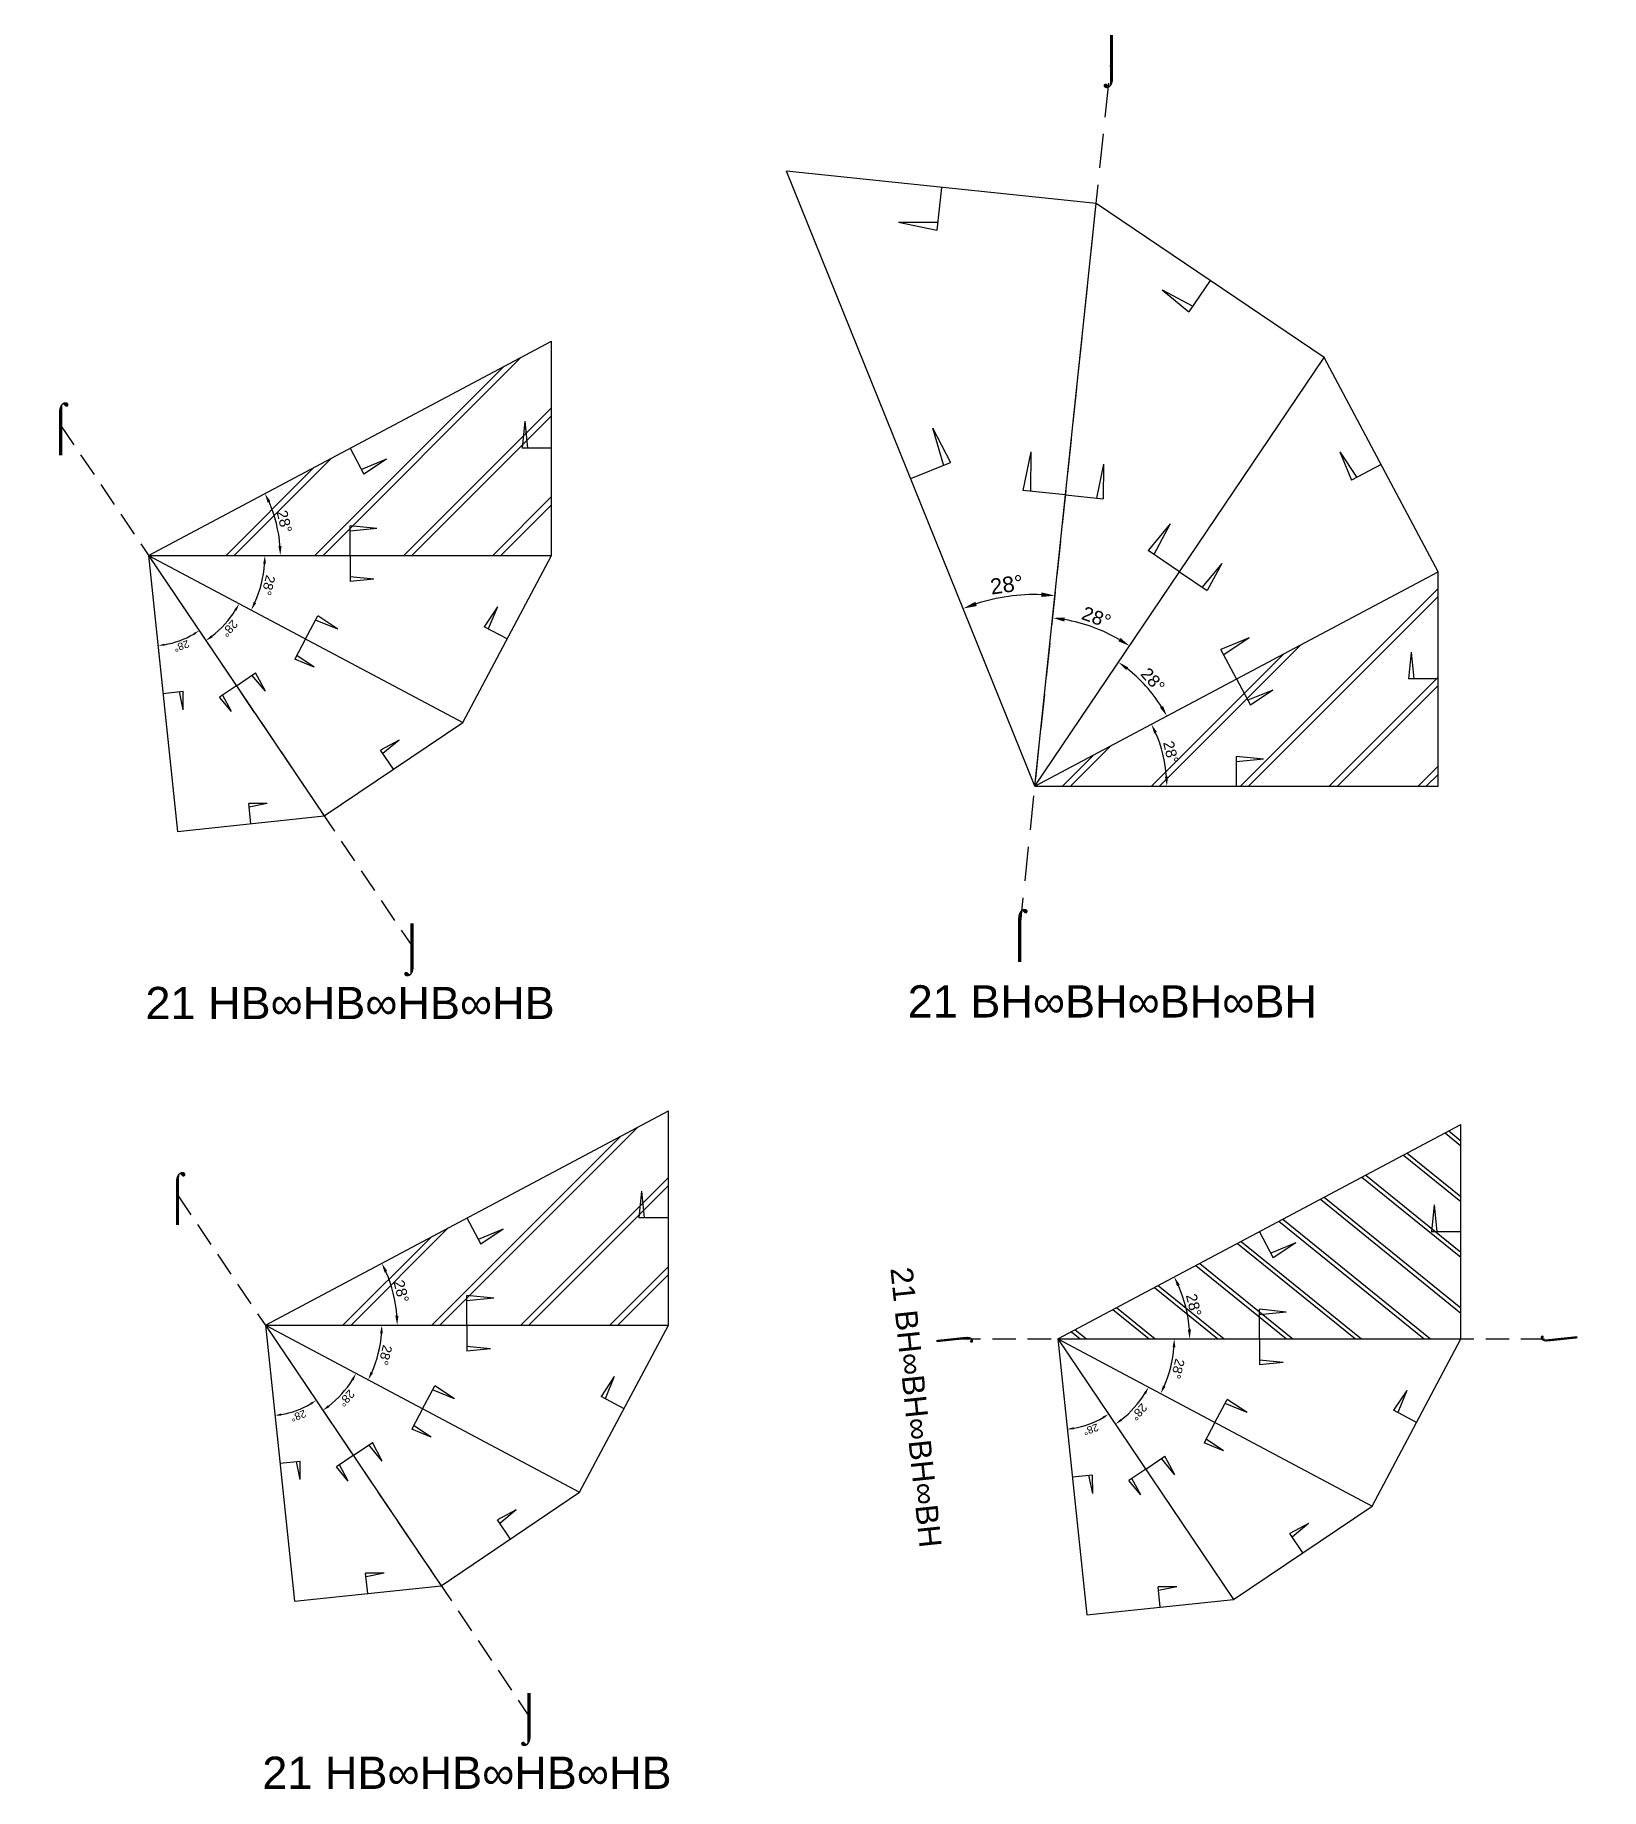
# Model space of a CAD drawing. Header units: millimetres. Extents: x -201764 to 671342, y -3335564 to 24518.
# Drawn here: x -201764 to -143496, y -143610 to -78358 of the extents above; entities that cross this region are included whole.
import ezdxf
from ezdxf.enums import TextEntityAlignment as Align

# ---------------------------------------------------------------- set-up
doc = ezdxf.new("R2010")
doc.units = ezdxf.units.MM
doc.header["$PDMODE"] = 35
doc.linetypes.add('DASHED', pattern=[19.05, 12.7, -6.35])
for name, color, linetype in [('BASE', 170, 'Continuous'), ('HYPOTENUSE', 20, 'Continuous'), ('PERPENDICULAR', 90, 'Continuous')]:
    doc.layers.add(name, color=color, linetype=linetype)
doc.styles.add('Arial', font='arial_0.ttf')
doc.dimstyles.new('ISO-25', dxfattribs={"dimtxt": 250, "dimasz": 100, "dimexe": 1.25, "dimexo": 0.625, "dimgap": 100, "dimtad": 1, "dimdec": 0, "dimtxsty": 'Arial', "dimcen": 2.5, "dimadec": 0, "dimazin": 0, "dimtfac": 1, "dimtdec": 0, "dimtmove": 0, "dimatfit": 3, "dimfxl": 1, "dimarcsym": 0})
pattern_1 = [(45, (-134490, 101440), (-1654.63, 1654.63), []), (45, (-134190, 101440), (-1654.63, 1654.63), [])]

# ---------------------------------------------------------------- blocks, each defined once
blk = doc.blocks.new('*D49')
at = {"color": 0, "lineweight": -2, "ltscale": 100, "transparency": 16777216}
blk.add_arc((0, 0), 4906, 4.0884, 23.9116, dxfattribs=at)
at = {"color": 0, "ltscale": 100, "transparency": 16777216}
for points in [[(4432, 1963), (4537, 2014), (4332, 2303)], [(4952, 352), (4835, 348), (4906, 0)]]:
    blk.add_solid(points, dxfattribs=at)
at = {"layer": 'Defpoints', "color": 0, "ltscale": 100, "transparency": 16777216}
for p in [(15000, 7976), (4841, 796), (0, 0), (0, 0), (15000, 0)]:
    blk.add_point(p, dxfattribs=at)
at = {"color": 0, "ltscale": 100, "transparency": 16777216, "insert": (5055, 1260), "char_height": 400, "attachment_point": 5, "rotation": 284, "style": 'Arial'}
blk.add_mtext('28°', dxfattribs=at)
blk = doc.blocks.new('SanjoyNathGeometrifyingTrigonometryFundamentalLockedSet')
at = {"color": 114, "linetype": 'DASHED', "ltscale": 100, "true_color": 0x139b48}
for p, q in [((14000, 4987.8), (13900, 3987.8)), ((14000, 4987.8), (14100, 3987.8)), ((15000, 3987.8), (13900, 3987.8))]:
    blk.add_line(p, q, dxfattribs=at)
at = {"color": 242, "linetype": 'DASHED', "ltscale": 100, "true_color": 0xcd2027}
for p, q in [((7500, 3987.8), (8016.4, 3016.6)), ((8852.4, 3574.3), (7922.5, 3193.2)), ((8852.4, 3574.3), (8016.4, 3016.6))]:
    blk.add_line(p, q, dxfattribs=at)
at = {"color": 159, "linetype": 'DASHED', "ltscale": 100, "true_color": 0x22346e}
for p, q in [((7500, 0), (7500, 1100)), ((8500, 1000), (7500, 1100)), ((8500, 1000), (7500, 900))]:
    blk.add_line(p, q, dxfattribs=at)
at = {"layer": 'BASE'}
blk.add_line((0, 0), (15000, 0), dxfattribs=at)
at = {"layer": 'HYPOTENUSE'}
blk.add_line((0, 0), (15000, 7975.6), dxfattribs=at)
at = {"layer": 'PERPENDICULAR'}
blk.add_line((15000, 0), (15000, 7975.6), dxfattribs=at)
at = {"color": 4, "ltscale": 100}
dim = blk.add_angular_dim_2l(base=(4841, 795.6), line1=((0, 0), (15000, 0)), line2=((0, 0), (15000, 7975.6)), dimstyle='ISO-25', override={"dimtxt": 400, "dimasz": 350, "dimgap": 100}, dxfattribs=at)
dim.commit()
dim.dimension.update_dxf_attribs({"geometry": '*D49', "text_midpoint": (5055.4, 1260.5)})
blk = doc.blocks.new('cosspansions')
at = {"linetype": 'DASHED', "ltscale": 70}
blk.add_line((-3270, 4847), (9809, -14542), dxfattribs=at)
at = {"linetype": 'DASHED'}
blk.add_blockref('SanjoyNathGeometrifyingTrigonometryFundamentalLockedSet', (0, 0), dxfattribs=at)
at = {"linetype": 'DASHED', "ltscale": 100}
for xscale, yscale, zscale, rotation in [(0.882947592858927, 0.882947592858927, 0.882947592858927, 331.9999999999999), (0.779596451735373, 0.779596451735373, 0.779596451735373, 303.9999999999999), (0.688342810461109, 0.688342810461109, 0.688342810461109, 275.9999999999998)]:
    blk.add_blockref('SanjoyNathGeometrifyingTrigonometryFundamentalLockedSet', (0, 0), dxfattribs=dict(at, xscale=xscale, yscale=yscale, zscale=zscale, rotation=rotation))
at = {"linetype": 'DASHED', "ltscale": 100, "style": 'Arial'}
for s, p in [('⌠', (-3270, 4847)), ('⌡', (9809, -14542)), ('21 HB∞HB∞HB∞HB', (7500, -16654))]:
    blk.add_text(s, height=1200, dxfattribs=at).set_placement(p, align=Align.MIDDLE_CENTER)
blk = doc.blocks.new('secspansions')
at = {"linetype": 'DASHED', "ltscale": 100}
blk.add_line((-569, -5418), (2847, 27090), dxfattribs=at)
for xscale, yscale, zscale, rotation in [(1.452764501644343, 1.452764501644343, 1.452764501644343, 84.00000000000003), (1.282714919717771, 1.282714919717771, 1.282714919717771, 56.00000000000003), (1.132570050689039, 1.132570050689039, 1.132570050689039, 27.99999999999999)]:
    blk.add_blockref('SanjoyNathGeometrifyingTrigonometryFundamentalLockedSet', (0, 0), dxfattribs=dict(at, xscale=xscale, yscale=yscale, zscale=zscale, rotation=rotation))
at = {"linetype": 'DASHED'}
blk.add_blockref('SanjoyNathGeometrifyingTrigonometryFundamentalLockedSet', (0, 0), dxfattribs=at)
at = {"linetype": 'DASHED', "ltscale": 100, "style": 'Arial'}
for s, p in [('⌡', (2847, 27090)), ('⌠', (-569, -5418)), ('21 BH∞BH∞BH∞BH', (2877, -8009))]:
    blk.add_text(s, height=1200, dxfattribs=at).set_placement(p, align=Align.MIDDLE_CENTER)

msp = doc.modelspace()

# ---------------------------------------------------------------- hatches: boundary and pattern name
at = {"linetype": 'DASHED', "ltscale": 100}
h = msp.add_hatch(dxfattribs=at)
h.set_pattern_fill('JIS_LC_8A', color=256, scale=300)
h.set_pattern_definition(pattern_1)
h.paths.add_polyline_path([(-182544, -97716), (-182544, -89740), (-197544, -97716)])
h.paths.add_polyline_path([(-201764, -94268), (-199863, -94268), (-199863, -91602), (-201764, -91602)], flags=9)
h = msp.add_hatch(dxfattribs=at)
h.set_pattern_fill('JIS_LC_8A', color=256, scale=300)
h.set_pattern_definition(pattern_1)
h.paths.add_polyline_path([(-149555, -106301), (-149555, -98325), (-164555, -106301)])
h.paths.add_polyline_path([(-166075, -113118), (-164173, -113118), (-164173, -110453), (-166075, -110453)], flags=9)
h = msp.add_hatch(dxfattribs=at)
h.set_pattern_fill('JIS_LC_8A', color=256, scale=300)
h.set_pattern_definition([(45, (-130140, 72800), (-1654.63, 1654.63), []), (45, (-129840, 72800), (-1654.63, 1654.63), [])])
h.paths.add_polyline_path([(-178194, -118380), (-193194, -126356), (-178194, -126356)])
h.paths.add_polyline_path([(-188666, -124699), (-188413, -125713), (-187613, -125514), (-187866, -124500)], flags=24)
h = msp.add_hatch(dxfattribs=at)
h.set_pattern_fill('JIS_LC_8A', color=256, scale=206.502843, angle=-84)
h.set_pattern_definition([(321, (-48817.3, -131990), (1013.66, 1251.766), []), (321, (-48795.7, -132195.4), (1013.66, 1251.766), [])])
h.paths.add_polyline_path([(-163704, -126866), (-148704, -126866), (-148704, -118890)])
h.paths.add_polyline_path([(-168481, -126316), (-168344, -127617), (-166519, -127426), (-166656, -126124)], flags=9)

# ---------------------------------------------------------------- block references
at = {"linetype": 'DASHED'}
for name, p in [('secspansions', (-164555, -106301)), ('cosspansions', (-197544, -97716)), ('cosspansions', (-193194, -126356))]:
    msp.add_blockref(name, p, dxfattribs=at)
at = {"linetype": 'DASHED', "xscale": 0.688342810461109, "yscale": 0.688342810461109, "zscale": 0.688342810461109, "rotation": 276.0000000000001}
msp.add_blockref('secspansions', (-163704, -126866), dxfattribs=at)

doc.saveas('drawing.dxf')
